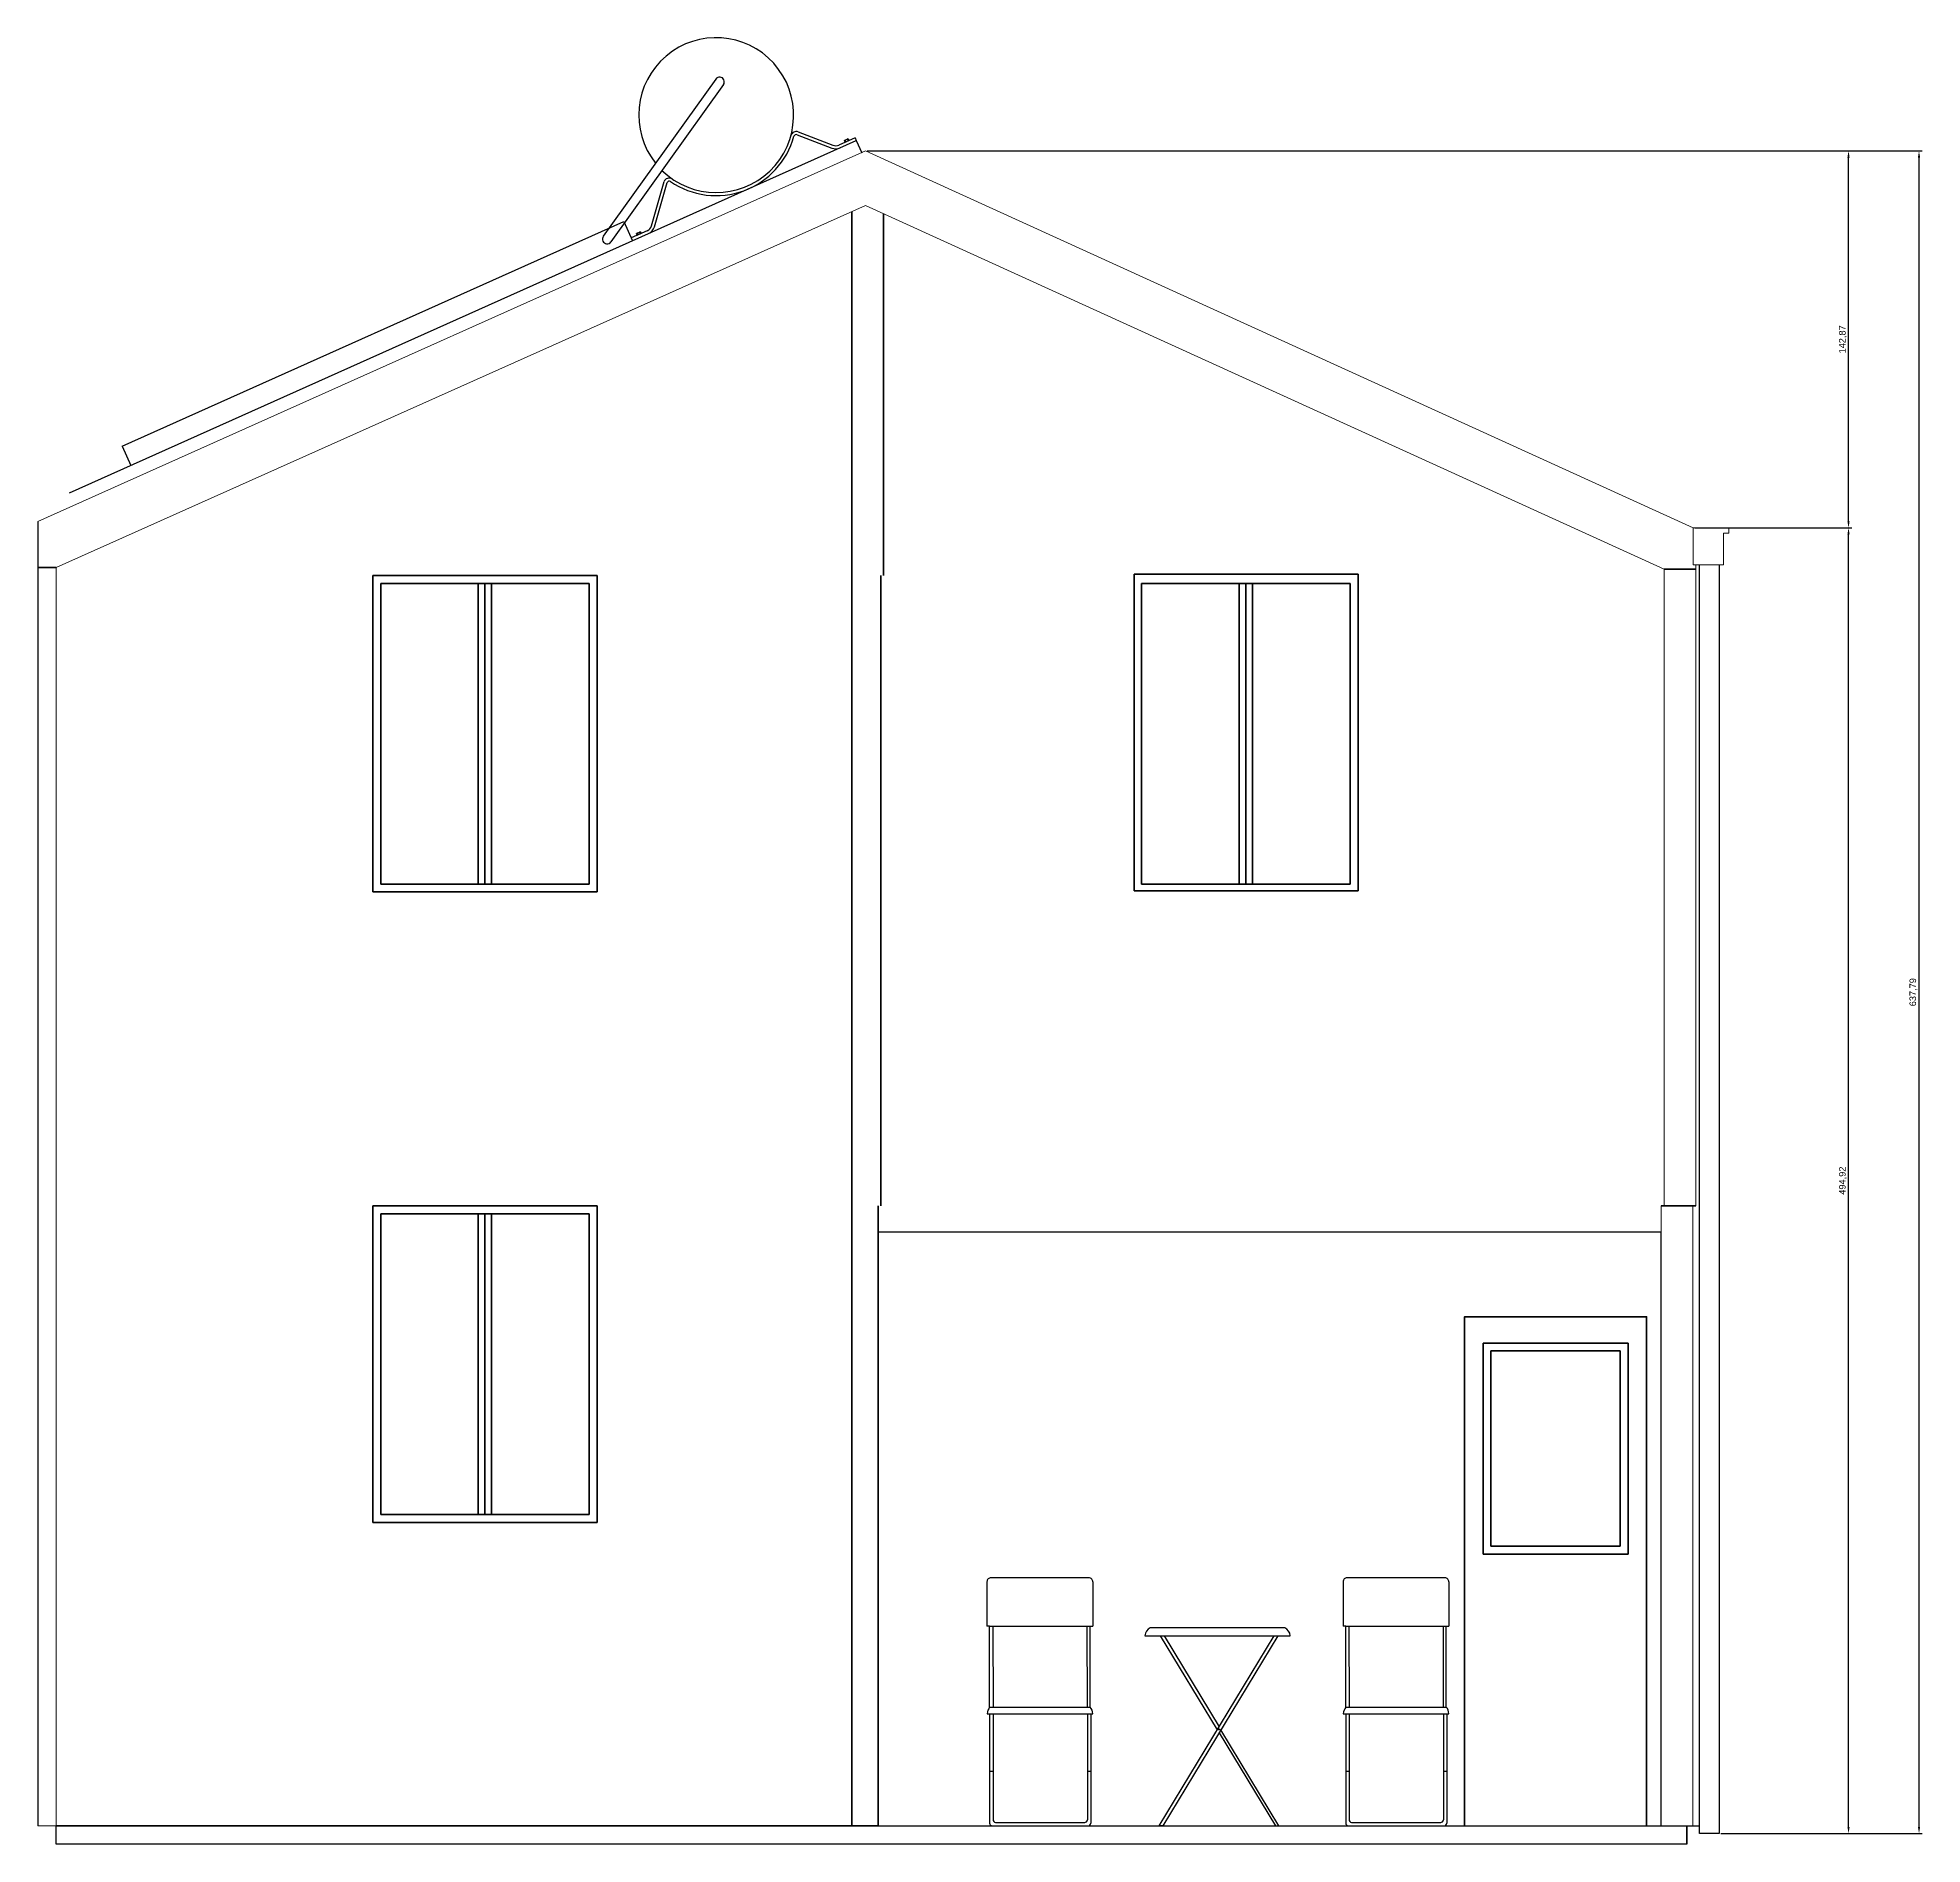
# Model space of a CAD drawing. Header units: millimetres. Extents: x -6628 to -2914, y 892 to 2793.
# Drawn here: x -4601 to -3886, y 911 to 1596 of the extents above; entities that cross this region are included whole.
import ezdxf

# ---------------------------------------------------------------- set-up
doc = ezdxf.new("R2010")
doc.units = ezdxf.units.MM
doc.layers.get('DEFPOINTS').update_dxf_attribs({"color": 210})
for name, color, linetype, lineweight in [('A-ANNO-SYMB', 3, 'Continuous', 18), ('A-ELEV-MBE1', 7, 'Continuous', 35), ('A-ELEV-MBE2', 4, 'Continuous', 25)]:
    doc.layers.add(name, color=color, linetype=linetype, lineweight=lineweight)
doc.styles.get("Standard").update_dxf_attribs({"font": 'Arial.ttf'})
doc.dimstyles.new('ISO-25', dxfattribs={"dimtxt": 2.5, "dimasz": 2.5, "dimexe": 1.25, "dimexo": 0.625, "dimtad": 1, "dimtxsty": 'Standard', "dimcen": 2.5, "dimadec": 0, "dimazin": 0, "dimtfac": 1, "dimtmove": 0, "dimatfit": 3, "dimfxl": 1, "dimarcsym": 0})

msp = doc.modelspace()

# ---------------------------------------------------------------- blocks, each defined once
blk = doc.blocks.new('*D36')
at = {"color": 0, "lineweight": -2, "transparency": 16777216}
for p, q in [((-4286.12, 1553.03), (-3886.12, 1553.03)), ((-3887.37, 917.74), (-3887.37, 1550.53)), ((-3962.45, 915.24), (-3886.12, 915.24))]:
    blk.add_line(p, q, dxfattribs=at)
at = {"color": 0, "transparency": 16777216}
for points in [[(-3887.79, 1550.53), (-3886.95, 1550.53), (-3887.37, 1553.03)], [(-3887.79, 917.74), (-3886.95, 917.74), (-3887.37, 915.24)]]:
    blk.add_solid(points, dxfattribs=at)
at = {"layer": 'DEFPOINTS', "color": 0, "transparency": 16777216}
for p in [(-4286.75, 1553.03), (-3887.37, 1553.03), (-3963.08, 915.24)]:
    blk.add_point(p, dxfattribs=at)
at = {"color": 0, "transparency": 16777216, "insert": (-3889.5, 1234.13), "char_height": 2.5, "attachment_point": 5, "rotation": 90}
blk.add_mtext('637,79', dxfattribs=at)
blk = doc.blocks.new('*D37')
at = {"color": 0, "lineweight": -2, "transparency": 16777216}
for p, q in [((-3972.33, 1410.16), (-3912.84, 1410.16)), ((-3914.09, 917.74), (-3914.09, 1407.66)), ((-3962.45, 915.24), (-3912.84, 915.24))]:
    blk.add_line(p, q, dxfattribs=at)
at = {"color": 0, "transparency": 16777216}
for points in [[(-3914.51, 1407.66), (-3913.68, 1407.66), (-3914.09, 1410.16)], [(-3914.51, 917.74), (-3913.68, 917.74), (-3914.09, 915.24)]]:
    blk.add_solid(points, dxfattribs=at)
at = {"layer": 'DEFPOINTS', "color": 0, "transparency": 16777216}
for p in [(-3972.95, 1410.16), (-3914.09, 1410.16), (-3963.08, 915.24)]:
    blk.add_point(p, dxfattribs=at)
at = {"color": 0, "transparency": 16777216, "insert": (-3916.22, 1162.7), "char_height": 2.5, "attachment_point": 5, "rotation": 90}
blk.add_mtext('494,92', dxfattribs=at)
blk = doc.blocks.new('*D38')
at = {"color": 0, "lineweight": -2, "transparency": 16777216}
for p, q in [((-3972.31, 1553.03), (-3912.84, 1553.03)), ((-3914.09, 1412.66), (-3914.09, 1550.53)), ((-3972.33, 1410.16), (-3912.84, 1410.16))]:
    blk.add_line(p, q, dxfattribs=at)
at = {"color": 0, "transparency": 16777216}
for points in [[(-3914.51, 1550.53), (-3913.68, 1550.53), (-3914.09, 1553.03)], [(-3914.51, 1412.66), (-3913.68, 1412.66), (-3914.09, 1410.16)]]:
    blk.add_solid(points, dxfattribs=at)
at = {"layer": 'DEFPOINTS', "color": 0, "transparency": 16777216}
for p in [(-3972.94, 1553.03), (-3914.09, 1553.03), (-3972.95, 1410.16)]:
    blk.add_point(p, dxfattribs=at)
at = {"color": 0, "transparency": 16777216, "insert": (-3916.22, 1481.6), "char_height": 2.5, "attachment_point": 5, "rotation": 90}
blk.add_mtext('142,87', dxfattribs=at)

# ---------------------------------------------------------------- dimensions: what is measured, and where the dimension line sits
at = {"color": 3}
for base, p1, p2, picture, middle in [((-3887.371, 1553.03), (-3963.077, 915.239), (-4286.749, 1553.03), '*D36', (-3889.502, 1234.134)), ((-3914.093, 1553.03), (-3972.953, 1410.162), (-3972.939, 1553.03), '*D38', (-3916.224, 1481.596)), ((-3914.093, 1410.162), (-3963.077, 915.239), (-3972.953, 1410.162), '*D37', (-3916.224, 1162.7))]:
    dim = msp.add_linear_dim(base=base, p1=p1, p2=p2, angle=90, dimstyle='ISO-25', dxfattribs=at)
    dim.commit()
    dim.dimension.update_dxf_attribs({"geometry": picture, "text_midpoint": middle})

# ---------------------------------------------------------------- linework, layer by layer
msp.add_line((-4600.601, 1412.547), (-4600.601, 918.121))
at = {"color": 0}
for p, q in [((-3985.154, 1143.121), (-4281.952, 1143.121)), ((-3985.154, 918.121), (-3985.154, 1143.121)), ((-4240.72, 1010.624), (-4240.72, 993.806)), ((-4202.099, 1012.124), (-4239.186, 1012.124)), ((-4200.599, 1010.59), (-4200.599, 993.806)), ((-4105.728, 1010.624), (-4105.728, 993.806)), ((-4067.108, 1012.124), (-4104.195, 1012.124)), ((-4065.608, 1010.59), (-4065.608, 993.806)), ((-4239.72, 993.806), (-4240.72, 993.806)), ((-4239.72, 963.104), (-4239.72, 993.806)), ((-4239.72, 993.806), (-4201.599, 993.799)), ((-4238.52, 993.806), (-4238.407, 963.124)), ((-4202.799, 993.799), (-4202.775, 963.124)), ((-4201.599, 963.112), (-4201.599, 993.799)), ((-4201.599, 993.799), (-4200.599, 993.799)), ((-4104.728, 993.806), (-4105.728, 993.806)), ((-4104.728, 963.104), (-4104.728, 993.806)), ((-4104.728, 993.806), (-4066.608, 993.799)), ((-4103.528, 993.806), (-4103.416, 963.124)), ((-4067.808, 993.799), (-4067.783, 963.124)), ((-4066.608, 963.112), (-4066.608, 993.799)), ((-4066.608, 993.799), (-4065.608, 993.799)), ((-4173.592, 990.175), (-4152.694, 955.604)), ((-4240.64, 960.624), (-4200.64, 960.624)), ((-4239.72, 963.104), (-4201.592, 963.104)), ((-4239.72, 960.624), (-4239.72, 919.078)), ((-4238.42, 960.624), (-4238.42, 920.433)), ((-4202.664, 960.624), (-4202.664, 920.393)), ((-4201.364, 960.624), (-4201.364, 919.091)), ((-4105.649, 960.624), (-4065.649, 960.624)), ((-4104.728, 963.104), (-4066.601, 963.104)), ((-4104.728, 960.624), (-4104.728, 919.078)), ((-4103.428, 960.624), (-4103.428, 920.433)), ((-4067.672, 960.624), (-4067.672, 920.393)), ((-4066.372, 960.624), (-4066.372, 919.091)), ((-4239.72, 938.816), (-4238.42, 938.816)), ((-4202.664, 938.816), (-4201.364, 938.816)), ((-4104.728, 938.816), (-4103.428, 938.816)), ((-4067.672, 938.816), (-4066.372, 938.816)), ((-4593.551, 911.121), (-4593.551, 918.121)), ((-4285.053, 918.121), (-3970.577, 918.121)), ((-4238.753, 918.124), (-4202.318, 918.124)), ((-4237.451, 919.424), (-4203.672, 919.424)), ((-4103.761, 918.124), (-4067.326, 918.124)), ((-4102.46, 919.424), (-4068.681, 919.424)), ((-3975.354, 911.121), (-4593.551, 911.121))]:
    msp.add_line(p, q, dxfattribs=at)
msp.add_lwpolyline([(-4178.82, 993.175, 0.3027756), (-4180.82, 990.175), (-4125.82, 990.175, 0.3027756), (-4127.82, 993.175)], format="xyb", close=True, dxfattribs=at)
for points in [[(-4131.391, 990.175), (-4130.419, 990.175), (-4173.997, 918.085), (-4175.374, 918.085), (-4131.796, 990.175)], [(-4153.383, 954.465), (-4174.969, 990.175), (-4173.997, 990.175)], [(-4152.694, 953.326), (-4131.391, 918.085), (-4130.014, 918.085), (-4152.006, 954.465)]]:
    msp.add_lwpolyline(points, dxfattribs=at)
msp.add_circle((-4152.694, 954.701), 0.201, dxfattribs=at)
for centre, radius, start, end in [((-4239.219, 1010.624), 1.5, 88.733159, 180), ((-4202.099, 1010.624), 1.5, 358.733159, 90), ((-4104.228, 1010.624), 1.5, 88.733159, 180), ((-4067.108, 1010.624), 1.5, 358.733159, 90), ((-4235.39, 960.087), 5.278, 145.132506, 174.16518), ((-4204.121, 960.711), 3.482, 358.569592, 43.59925), ((-4100.398, 960.087), 5.278, 145.132506, 174.16518), ((-4069.129, 960.711), 3.482, 358.569592, 43.59925), ((-4238.71, 919.135), 1.012, 176.776905, 267.556296), ((-4237.408, 920.435), 1.012, 176.776905, 267.556296), ((-4203.674, 920.436), 1.012, 266.776905, 357.556296), ((-4202.374, 919.134), 1.012, 266.776905, 357.556296), ((-4103.718, 919.135), 1.012, 176.776905, 267.556296), ((-4102.417, 920.435), 1.012, 176.776905, 267.556296), ((-4068.683, 920.436), 1.012, 266.776905, 357.556296), ((-4067.383, 919.134), 1.012, 266.776905, 357.556296)]:
    msp.add_arc(centre, radius, start, end, dxfattribs=at)
at = {"layer": 'A-ANNO-SYMB', "color": 0}
for p, q in [((-4593.551, 1395.129), (-4593.551, 1153.121)), ((-3983.952, 1153.121), (-3983.952, 1394.512)), ((-3971.953, 1396.162), (-3971.953, 1153.121)), ((-4593.551, 1153.121), (-4593.551, 918.121)), ((-3985.154, 918.121), (-3985.154, 1153.121)), ((-3973.141, 1153.121), (-3973.141, 918.121)), ((-4593.551, 918.121), (-4600.601, 918.121))]:
    msp.add_line(p, q, dxfattribs=at)
for points in [[(-4600.601, 1412.547), (-4286.749, 1553.03)], [(-3972.953, 1410.162), (-4286.749, 1553.03)], [(-4593.551, 1395.129), (-4286.815, 1532.404)], [(-3983.952, 1394.513), (-4286.815, 1532.404)], [(-3959.453, 1410.162), (-3959.453, 1408.162), (-3961.453, 1408.162), (-3961.453, 1396.162), (-3972.954, 1396.162), (-3972.953, 1410.162)], [(-3959.453, 1410.162), (-3972.953, 1410.162)], [(-3973.141, 918.121), (-3985.154, 918.121)]]:
    msp.add_lwpolyline(points, dxfattribs=at)
at = {"layer": 'A-ELEV-MBE1', "color": 0}
for p, q in [((-4291.952, 1153.122), (-4291.952, 1530.105)), ((-4593.551, 1395.129), (-4600.601, 1395.129)), ((-4593.551, 1395.129), (-4600.601, 1395.129)), ((-3983.952, 1394.513), (-3971.953, 1394.513)), ((-4473.552, 1392.121), (-4473.552, 1272.121)), ((-4473.552, 1392.121), (-4388.552, 1392.121)), ((-4470.552, 1389.121), (-4391.552, 1389.121)), ((-4470.552, 1275.121), (-4470.552, 1389.121)), ((-4433.552, 1389.121), (-4433.552, 1275.121)), ((-4431.052, 1389.121), (-4431.052, 1275.121)), ((-4428.552, 1389.121), (-4428.552, 1275.121)), ((-4391.552, 1275.121), (-4391.552, 1389.121)), ((-4388.552, 1392.121), (-4388.552, 1272.121)), ((-4280.952, 1392.122), (-4280.952, 1153.121)), ((-4184.96, 1392.614), (-4184.96, 1272.614)), ((-4184.96, 1392.614), (-4099.96, 1392.614)), ((-4103.079, 1389.121), (-4182.079, 1389.121)), ((-4182.079, 1275.121), (-4182.079, 1389.121)), ((-4145.079, 1389.121), (-4145.079, 1275.121)), ((-4142.579, 1389.121), (-4142.579, 1275.121)), ((-4140.079, 1389.121), (-4140.079, 1275.121)), ((-4103.079, 1275.121), (-4103.079, 1389.121)), ((-4099.96, 1392.614), (-4099.96, 1272.614)), ((-4473.552, 1272.121), (-4388.552, 1272.121)), ((-4470.552, 1275.121), (-4391.552, 1275.121)), ((-4184.96, 1272.614), (-4099.96, 1272.614)), ((-4103.079, 1275.121), (-4182.079, 1275.121)), ((-4473.552, 1153.121), (-4473.552, 1033.121)), ((-4473.552, 1153.121), (-4388.552, 1153.121)), ((-4388.552, 1153.121), (-4388.552, 1033.121)), ((-4291.952, 918.122), (-4291.952, 1153.122)), ((-4281.952, 1153.122), (-4281.952, 918.122)), ((-3985.154, 1153.121), (-3971.953, 1153.121)), ((-4470.552, 1150.121), (-4391.552, 1150.121)), ((-4470.552, 1036.121), (-4470.552, 1150.121)), ((-4433.552, 1150.121), (-4433.552, 1036.121)), ((-4431.052, 1150.121), (-4431.052, 1036.121)), ((-4428.552, 1150.121), (-4428.552, 1036.121)), ((-4391.552, 1036.121), (-4391.552, 1150.121)), ((-4052.641, 1101.121), (-3997.64, 1101.121)), ((-4052.641, 1101.121), (-4052.641, 1021.121)), ((-3997.64, 1101.121), (-3997.64, 1021.121)), ((-4049.641, 1024.121), (-4049.641, 1098.121)), ((-4049.641, 1098.121), (-4000.64, 1098.121)), ((-4000.64, 1098.121), (-4000.64, 1024.121)), ((-4470.552, 1036.121), (-4391.552, 1036.121)), ((-4473.552, 1033.121), (-4388.552, 1033.121)), ((-4049.641, 1024.121), (-4000.64, 1024.121)), ((-4052.641, 1021.121), (-3997.64, 1021.121)), ((-4593.551, 918.121), (-4281.952, 918.122))]:
    msp.add_line(p, q, dxfattribs=at)
for points in [[(-4279.952, 1392.122), (-4279.952, 1529.279)], [(-4059.641, 918.121), (-4059.641, 1111.121), (-3990.64, 1111.121), (-3990.64, 918.121)], [(-3975.354, 918.121), (-3975.354, 911.121)]]:
    msp.add_lwpolyline(points, dxfattribs=at)
at = {"layer": 'A-ELEV-MBE2', "color": 0}
for p, q in [((-4343.514, 1580.293), (-4386.181, 1520.664)), ((-4340.635, 1578.187), (-4383.292, 1518.574)), ((-4312.725, 1559.155), (-4299.525, 1554.117)), ((-4312.311, 1560.238), (-4299.112, 1555.2)), ((-4290.726, 1557.998), (-4296.835, 1555.264)), ((-4294.749, 1557.001), (-4293.411, 1557.6)), ((-4293.34, 1557.573), (-4293.084, 1557.001)), ((-4290.726, 1557.998), (-4290.253, 1556.94)), ((-4294.52, 1556.359), (-4294.776, 1556.93)), ((-4294.222, 1556.492), (-4294.477, 1557.064)), ((-4293.639, 1557.439), (-4293.383, 1556.868)), ((-4367.873, 1524.637), (-4363.115, 1541.39)), ((-4366.758, 1524.32), (-4361.985, 1541.088)), ((-4369.52, 1522.735), (-4375.558, 1520.033)), ((-4373.508, 1521.754), (-4372.17, 1522.353)), ((-4372.397, 1522.192), (-4372.142, 1521.621)), ((-4372.099, 1522.325), (-4371.843, 1521.754)), ((-4375.558, 1520.033), (-4375.085, 1518.975)), ((-4373.279, 1521.111), (-4373.535, 1521.683)), ((-4372.98, 1521.245), (-4373.236, 1521.816))]:
    msp.add_line(p, q, dxfattribs=at)
for points in [[(-4588.502, 1423.464), (-4290.253, 1556.94)], [(-4290.253, 1556.94), (-4288.21, 1552.376)], [(-4568.582, 1441.143), (-4378.353, 1526.277)], [(-4378.353, 1526.277), (-4375.085, 1518.975)], [(-4568.582, 1441.143), (-4565.314, 1433.841)], [(-3963.077, 1396.162), (-3963.077, 915.239), (-3970.577, 915.239), (-3970.577, 1396.162)]]:
    msp.add_lwpolyline(points, dxfattribs=at)
for centre, radius, start, end in [((-4343.373, 1566.602), 29.36, 225.568379, 218.437273), ((-4342.069, 1579.248), 1.783, 323.501841, 144.718406), ((-4343.373, 1566.602), 30.519, 235.350316, 344.885617), ((-4313.055, 1558.29), 2.085, 69.110123, 160.195072), ((-4313.055, 1558.289), 0.927, 69.139338, 157.431765), ((-4293.389, 1557.551), 0.0537, 24.110123, 114.110123), ((-4298.051, 1557.981), 4.136, 249.110123, 294.110123), ((-4298.051, 1557.981), 2.977, 249.110123, 294.110123), ((-4294.727, 1556.952), 0.0537, 114.110123, 204.110123), ((-4294.526, 1557.042), 0.0537, 24.110123, 114.110123), ((-4294.471, 1556.381), 0.0537, 204.110123, 294.110123), ((-4294.428, 1557.086), 0.0537, 114.110123, 204.110123), ((-4294.271, 1556.47), 0.0537, 294.110123, 24.110123), ((-4294.173, 1556.514), 0.0537, 204.110123, 294.110123), ((-4293.688, 1557.417), 0.0537, 24.110123, 114.110123), ((-4293.589, 1557.461), 0.0537, 114.110123, 204.110123), ((-4293.432, 1556.846), 0.0537, 294.110123, 24.110123), ((-4293.334, 1556.89), 0.0537, 204.110123, 294.110123), ((-4293.133, 1556.979), 0.0537, 294.110123, 24.110123), ((-4361.156, 1540.676), 2.085, 59.889413, 159.99153), ((-4361.155, 1540.676), 0.926, 62.308281, 153.62295), ((-4373.285, 1521.794), 0.0537, 24.110123, 114.110123), ((-4373.187, 1521.838), 0.0537, 114.110123, 204.110123), ((-4372.446, 1522.17), 0.0537, 24.110123, 114.110123), ((-4372.348, 1522.214), 0.0537, 114.110123, 204.110123), ((-4372.148, 1522.304), 0.0537, 24.110123, 114.110123), ((-4370.736, 1525.452), 2.977, 294.110123, 344.110123), ((-4370.736, 1525.452), 4.136, 294.110123, 344.110123), ((-4384.737, 1519.619), 1.783, 144.110123, 325.079987), ((-4373.486, 1521.705), 0.0537, 114.110123, 204.110123), ((-4373.23, 1521.133), 0.0537, 204.110123, 294.110123), ((-4373.03, 1521.223), 0.0537, 294.110123, 24.110123), ((-4372.931, 1521.267), 0.0537, 204.110123, 294.110123), ((-4372.191, 1521.599), 0.0537, 294.110123, 24.110123), ((-4372.093, 1521.643), 0.0537, 204.110123, 294.110123), ((-4371.892, 1521.732), 0.0537, 294.110123, 24.110123)]:
    msp.add_arc(centre, radius, start, end, dxfattribs=at)

msp.set_redraw_order([(e.dxf.handle, doc.entitydb.next_handle()) for e in msp.query("TEXT MTEXT ATTDEF DIMENSION ARC_DIMENSION")])  # texts and dimensions are drawn at this point

doc.saveas('drawing.dxf')
